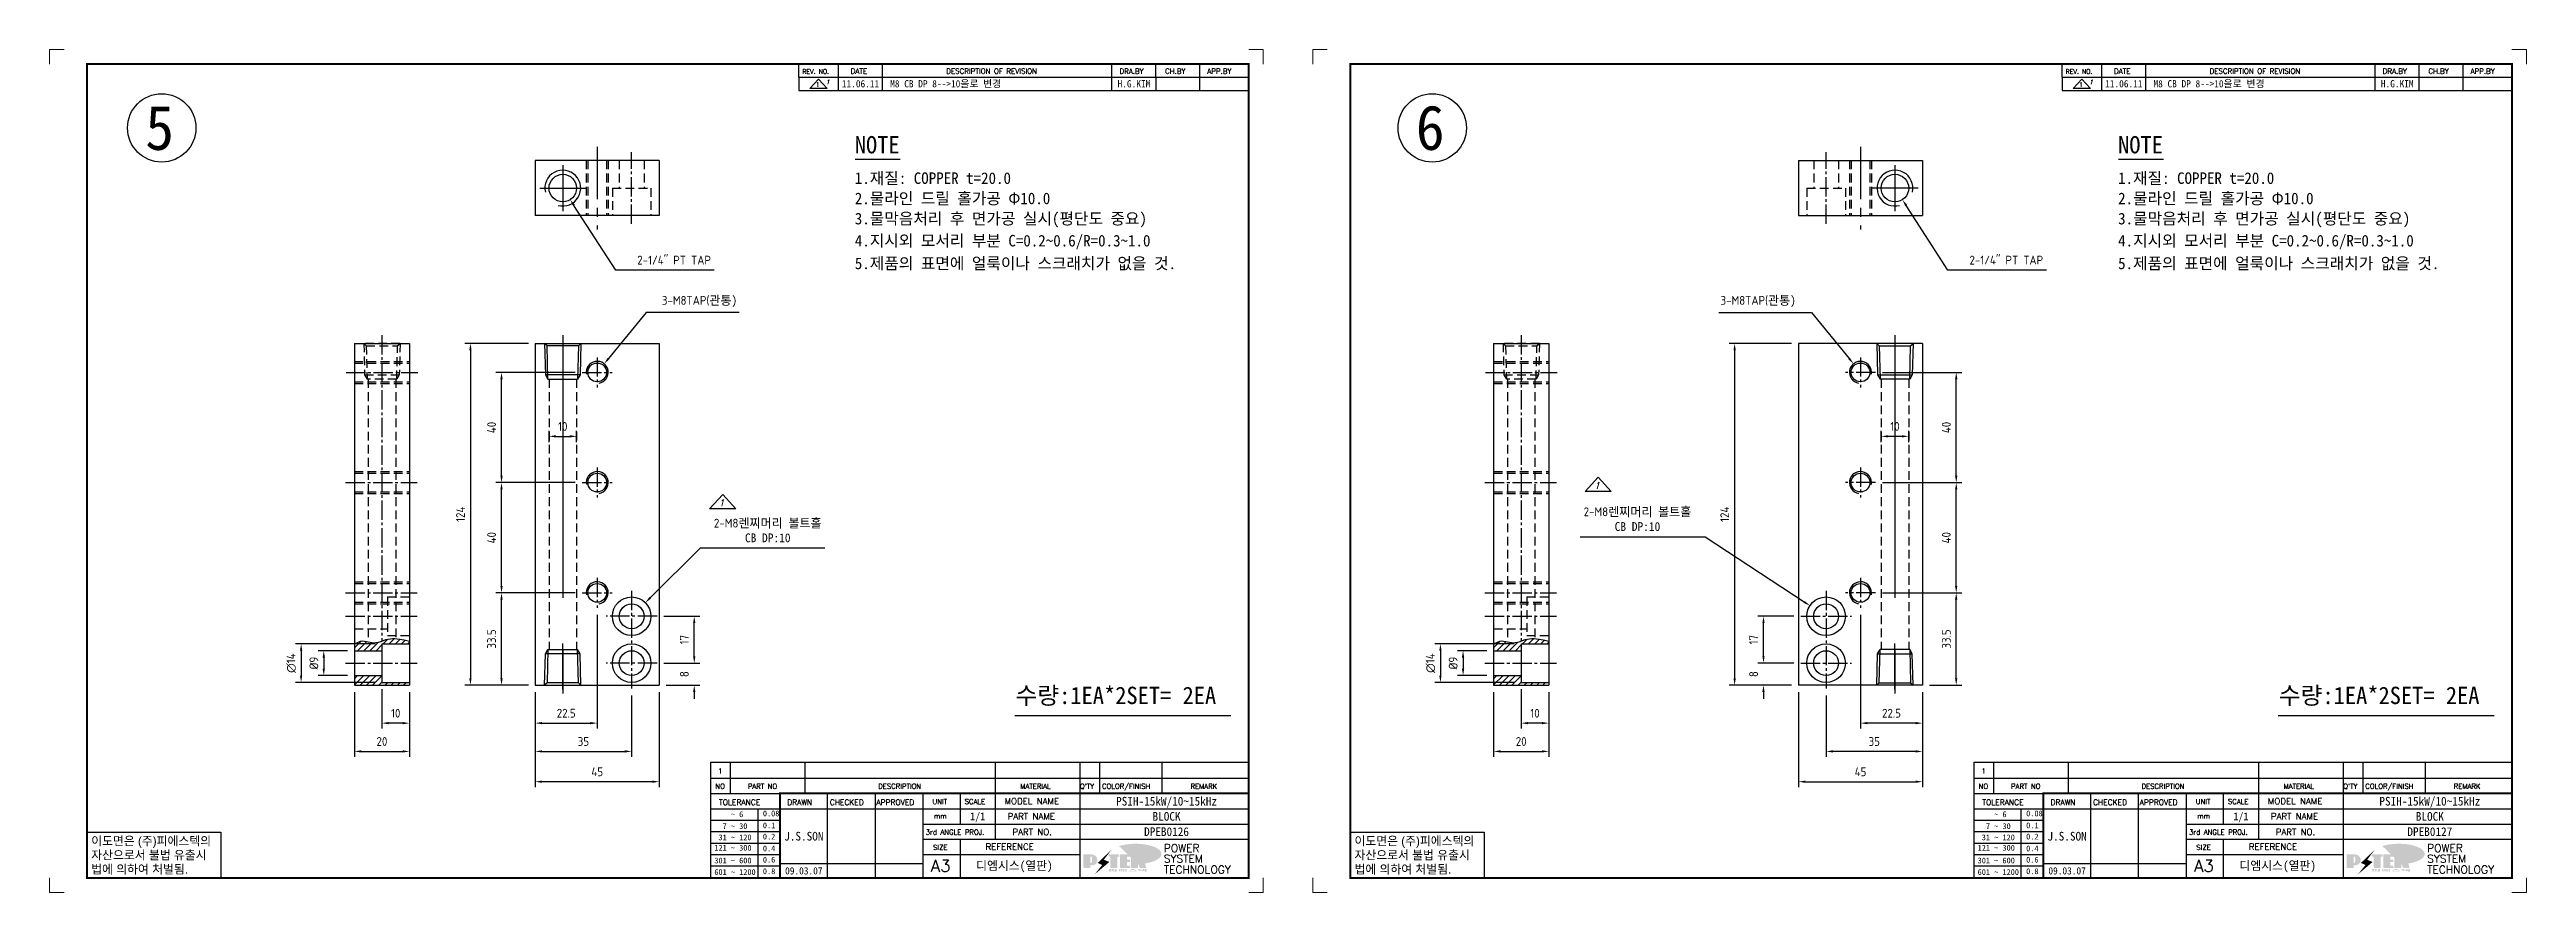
# Model space of a CAD drawing. Header units: millimetres. Extents: x 24815 to 37207, y -9299 to 5469.
# Drawn here: x 29405 to 30303, y -4595 to -4289 of the extents above; entities that cross this region are included whole.
import ezdxf
from ezdxf.enums import TextEntityAlignment as Align

# ---------------------------------------------------------------- set-up
doc = ezdxf.new("R2010")
doc.units = ezdxf.units.MM
for name, pattern in [('CENTER', [50.8, 31.75, -6.35, 6.35, -6.35]), ('CENTER1', [10, 7, -1, 1, -1]), ('CENTER2', [28.575, 19.05, -3.175, 3.175, -3.175]), ('HIDDEN2', [4.7625, 3.175, -1.5875])]:
    doc.linetypes.add(name, pattern=pattern)
doc.layers.add('FORMAT-1', color=7, linetype='Continuous')
doc.layers.add('line', color=3, linetype='Continuous')
doc.styles.add('h1', font='')
doc.styles.add('HAN', font='')
doc.styles.add('RC', font='ROMANC.SHX')
doc.styles.add('ROMANT', font='romant')
doc.styles.add('RT', font='ROMANT.SHX', dxfattribs={"oblique": 15})
doc.styles.get("Standard").update_dxf_attribs({"font": 'ISOCP.SHX', "bigfont": 'WHGTXT.SHX'})
doc.styles.get('h1').set_extended_font_data('New Gulim')
doc.styles.get('HAN').set_extended_font_data('GulimChe')
doc.dimstyles.new('PS-1', dxfattribs={"dimtxt": 3.2, "dimasz": 2.5, "dimexe": 2, "dimexo": 2.5, "dimgap": 2, "dimtad": 1, "dimtoh": 1, "dimrnd": 0.05, "dimzin": 12, "dimdsep": 46, "dimtxsty": 'Standard', "dimcen": 0, "dimclrt": 2, "dimazin": 3, "dimtfac": 1, "dimtofl": 0, "dimtmove": 0, "dimatfit": 3, "dimfxl": 0, "dimtolj": 1, "dimtzin": 0, "dimarcsym": 0})

msp = doc.modelspace()

# ---------------------------------------------------------------- texts
at = {"color": 2, "style": 'HAN'}
for s, height, p in [('5', 16.2, (29439.255, -4325.259)), ('6', 16.2, (29900.376, -4325.259)), ('NOTE', 6.3, (29696.777, -4326.54)), ('NOTE', 6.3, (30155.274, -4326.54)), ('1.재질: COPPER t=20.0', 4.2, (29696.777, -4337.612)), ('1.재질: COPPER t=20.0', 4.2, (30155.274, -4337.612)), ('2.물라인 드릴 홀가공 Φ10.0', 4.2, (29696.777, -4344.962)), ('2.물라인 드릴 홀가공 Φ10.0', 4.2, (30155.274, -4344.962)), ('3.물막음처리 후 면가공 실시(평단도 중요)', 4.2, (29696.777, -4352.287)), ('3.물막음처리 후 면가공 실시(평단도 중요)', 4.2, (30155.274, -4352.287)), ('4.지시외 모서리 부분 C=0.2~0.6/R=0.3~1.0', 4.2, (29696.777, -4360.304)), ('4.지시외 모서리 부분 C=0.2~0.6/R=0.3~1.0', 4.2, (30155.274, -4360.304)), ('5.제품의 표면에 얼룩이나 스크래치가 없을 것.', 4.2, (29696.777, -4368.529)), ('5.제품의 표면에 얼룩이나 스크래치가 없을 것.', 4.2, (30155.274, -4368.529)), ('수량:1EA*2SET= 2EA', 6.3, (29755.124, -4526.357)), ('수량:1EA*2SET= 2EA', 6.3, (30213.62, -4526.357))]:
    msp.add_text(s, height=height, dxfattribs=at).set_placement(p)
at = {"color": 2, "style": 'RC', "oblique": 15}
for p in [(29966.162, -4447.075), (29648.389, -4453.333)]:
    msp.add_attdef('1', text='1', height=2.457, dxfattribs=at).set_placement(p, align=Align.MIDDLE_CENTER)

# ---------------------------------------------------------------- blocks, each defined once
blk = doc.blocks.new('t3')
for p, q in [((0, 15.88), (46.25, 15.88)), ((0, 15.88), (0, 0)), ((46.25, 15.88), (46.25, 0)), ((0, 0), (46.25, 0))]:
    blk.add_line(p, q)
at = {"color": 1, "style": 'h1'}
for s, p in [('자산으로서 불법 유출시', (1.4, 6.41)), ('이도면은 (주)피에스텍의', (1.4, 11.29)), ('법에 의하여 처벌됨.', (1.4, 1.52))]:
    blk.add_text(s, height=3, dxfattribs=at).set_placement(p)
blk = doc.blocks.new('new LOGO')
at = {"layer": 'line'}
h = blk.add_hatch(color=1, dxfattribs=at)
h.paths.add_polyline_path([(41, 16), (54, 16, 1), (54, 83), (0, 83), (0, 0), (41, 0)])
h.paths.add_polyline_path([(41, 28), (41, 72), (44, 72, -0.414214), (55, 61), (55, 39, -0.414214), (44, 28)], flags=16)
h.paths.add_polyline_path([(215, 72), (227, 72), (227, 83), (160, 83), (160, 72), (172, 72), (172, 0), (215, 0)])
h.paths.add_polyline_path([(276, 37), (295, 37), (295, 49), (276, 49), (276, 72), (295, 72), (295, 83), (234, 83), (234, 0), (297, 0), (297, 11), (276, 11)])
h.paths.add_polyline_path([(347, 35), (360, 0), (400, 0), (380, 67), (400, 83), (381, 83), (347, 62), (347, 83), (305, 83), (305, 0), (347, 0)])
h = blk.add_hatch(color=250, dxfattribs=at)
h.paths.add_polyline_path([(44, 69), (47, 69, -0.129793), (52, 68, 0.221832), (44, 72), (41, 72), (41, 28), (44, 28, 0.02048), (44, 28)], flags=17)
h.paths.add_polyline_path([(44, 14), (57, 14, 0.72362), (77, 74, -0.679777), (54, 16), (41, 16), (41, 0), (3, 0), (3, -3), (44, -3)])
h.paths.add_polyline_path([(118, 14), (71, -44), (77, -40), (121, 16), (92, 29), (173, 106), (177, 111), (89, 28)])
h.paths.add_polyline_path([(163, 72), (163, 69), (172, 69), (172, 72)], flags=17)
h.paths.add_polyline_path([(218, 69), (230, 69), (230, 80), (227, 80), (227, 72), (215, 72), (215, 0), (175, 0), (175, -3), (218, -3)])
h.paths.add_polyline_path([(298, 47), (295, 47), (295, 37), (276, 37), (276, 11), (279, 11), (279, 35), (298, 35)])
h.paths.add_polyline_path([(300, 8), (297, 8), (297, 0), (237, 0), (237, -3), (300, -3)])
h.paths.add_polyline_path([(298, 80), (295, 80), (295, 72), (276, 72), (276, 49), (279, 49), (279, 69), (298, 69)])
h.paths.add_polyline_path([(350, 80), (347, 80), (347, 62), (350, 64)])
h.paths.add_polyline_path([(350, 27), (347, 35), (347, 0), (308, 0), (308, -3), (350, -3)])
h.paths.add_polyline_path([(403, 80), (397, 80), (380, 67), (400, 0), (362, 0), (363, -3), (403, -3), (383, 64)])
blk.add_hatch(color=5, dxfattribs=at).paths.add_polyline_path([(166, 35), (131, 49), (180, 113), (92, 29), (121, 16), (74, -43)])
h = blk.add_hatch(color=253, dxfattribs=at)
edge = h.paths.add_edge_path()
edge.add_ellipse((334, 86), major_axis=(-166, 0), ratio=0.39426, start_angle=111.5127, end_angle=334.469)
edge.add_ellipse((314, 81), major_axis=(-154, 0), ratio=0.40699, start_angle=121.3066, end_angle=327.7437, ccw=False)
edge.add_line((394, 28), (395, 26))
h = blk.add_hatch(color=250, dxfattribs=at)
edge = h.paths.add_edge_path()
edge.add_ellipse((238, -18), major_axis=(-14.3, 0), ratio=0.526336, start_angle=192.2456, end_angle=269.0748)
edge.add_line((238, -10), (238, -10))
edge.add_ellipse((238, -18), major_axis=(-14.3, 0), ratio=0.526336, start_angle=270.9252, end_angle=449.0748)
edge.add_line((238, -25), (238, -25))
edge.add_ellipse((238, -18), major_axis=(-14.3, 0), ratio=0.526336, start_angle=450.9252, end_angle=527.7544)
edge.add_line((252, -19), (254, -19))
edge.add_line((254, -19), (254, -27))
edge.add_line((254, -27), (263, -27))
edge.add_line((263, -27), (263, -10))
edge.add_line((263, -10), (254, -10))
edge.add_line((254, -10), (254, -16))
edge.add_line((254, -16), (252, -16))
h.paths.add_polyline_path([(241, -16), (241, -19, -1), (234, -19), (234, -16, -1)], flags=16)
h.paths.add_polyline_path([(278, -10), (268, -10), (268, -27), (278, -27)])
h.paths.add_polyline_path([(310, -10), (310, -11, -0.157169), (289, -18), (294, -20, 0.128407), (316, -16, 0.128407), (339, -20), (343, -18, -0.157169), (322, -11), (322, -10)])
h.paths.add_polyline_path([(342, -25), (342, -22), (290, -22), (290, -25)])
h.paths.add_polyline_path([(352, -10), (352, -16, 0.414214), (354, -18), (379, -18), (379, -20), (390, -20), (390, -10), (379, -10), (379, -14), (375, -14), (375, -15), (379, -15), (379, -16), (365, -16), (365, -15), (371, -15), (371, -14), (365, -14), (365, -13), (375, -13), (375, -10)])
h.paths.add_polyline_path([(394, -10), (394, -20), (405, -20), (405, -10)])
h.paths.add_polyline_path([(405, -27), (405, -21), (357, -21), (357, -23), (392, -23), (392, -27)])
h.paths.add_polyline_path([(200, -10), (200, -22), (193, -22), (193, -13), (197, -13), (197, -10), (161, -10), (161, -13), (164, -13), (164, -22), (161, -22), (161, -25), (200, -25), (200, -27), (214, -27), (214, -10)])
h.paths.add_polyline_path([(182, -13), (176, -13), (176, -22), (182, -22)], flags=17)
blk = doc.blocks.new('format-3')
at = {"color": 3, "lineweight": 9}
for p, q in [((0, 286.3), (0, 291.3)), ((5, 291.3), (0, 291.3)), ((414.5, 291.3), (419.5, 291.3)), ((419.5, 286.3), (419.5, 291.3)), ((0, 5), (0, 0)), ((5, 0), (0, 0)), ((414.5, 0), (419.5, 0)), ((419.5, 5), (419.5, 0))]:
    blk.add_line(p, q, dxfattribs=at)
at = {"color": 180}
for p, q in [((258.97, 281.75), (258.97, 286.3)), ((272.71, 281.75), (272.71, 286.3)), ((287.94, 281.75), (287.94, 286.3)), ((367.22, 281.75), (367.22, 286.3)), ((382.45, 281.75), (382.45, 286.3)), ((397.61, 281.75), (397.61, 286.3)), ((258.97, 281.75), (414.5, 281.75)), ((228.5, 39.49), (228.5, 5)), ((228.5, 39.49), (414.5, 39.49)), ((235.29, 39.49), (235.29, 34.21)), ((261.24, 34.21), (261.24, 39.49)), ((326.9, 39.49), (326.9, 34.21)), ((356.11, 39.49), (356.11, 34.21)), ((362.93, 39.49), (362.93, 34.21)), ((384.48, 39.49), (384.48, 34.21)), ((228.5, 34.21), (252.48, 34.21)), ((228.5, 28.93), (252.48, 28.93)), ((244.89, 5.23), (244.89, 28.93)), ((252.48, 28.93), (414.5, 28.93)), ((268.96, 5), (268.96, 34.21)), ((285.45, 5), (285.45, 34.21)), ((301.94, 5), (301.94, 34.21)), ((314.72, 34.21), (314.72, 23.65)), ((326.9, 34.21), (326.9, 18.37)), ((356.11, 34.21), (356.11, 5)), ((228.5, 24.98), (252.48, 24.98)), ((228.5, 21.03), (252.48, 21.03)), ((301.94, 23.65), (414.5, 23.65)), ((301.94, 18.37), (414.5, 18.37)), ((314.72, 18.37), (314.72, 5)), ((228.5, 17.08), (252.48, 17.08)), ((228.5, 13.13), (252.48, 13.13)), ((228.5, 9.18), (252.48, 9.18)), ((252.48, 9.95), (301.94, 9.95)), ((301.94, 13.09), (356.11, 13.09))]:
    blk.add_line(p, q, dxfattribs=at)
at = {"const_width": 0.7}
blk.add_lwpolyline([(252.48, 5), (252.48, 34.21), (414.5, 34.21)], dxfattribs=at)
at = {"layer": 'FORMAT-1', "const_width": 0.7}
blk.add_lwpolyline([(13, 5), (13, 286.3), (414.5, 286.3), (414.5, 5)], close=True, dxfattribs=at)
blk.add_blockref('t3', (13, 5))
at = {"xscale": 0.05400000000000027, "yscale": 0.05400000000000027, "zscale": 0.05400000000000027}
blk.add_blockref('new LOGO', (357.35, 8.65), dxfattribs=at)
at = {"color": 2}
for s, height, style, p in [('REV. NO.', 1.56, 'RC', (260.23, 282.95)), ('DATE', 1.788, 'RC', (276.95, 282.94)), ('DESCRIPTION OF REVISION', 1.7875, 'RC', (309.98, 282.94)), ('DRA.BY', 1.788, 'RC', (369.83, 282.94)), ('CH.BY', 1.788, 'RC', (385.59, 282.94)), ('APP.BY', 1.788, 'RC', (400.18, 282.94)), ('NO', 1.742, 'RC', (230.16, 35.83)), ('PART NO', 1.742, 'RC', (241.36, 35.83)), ('DESCRIPTION', 1.7424, 'RC', (286.43, 35.83)), ('MATERIAL', 1.742, 'RC', (335.52, 35.83)), ("Q'TY", 1.742, 'RC', (356.17, 35.83)), ('COLOR/FINISH', 1.7424, 'RC', (363.8, 35.83)), ('REMARK', 1.742, 'RC', (394.37, 35.83)), (' TOLERANCE', 1.9, 'RC', (230.11, 30.22)), ('    ~ 6', 2, 'HAN', (229.8, 26.03)), ('0.08', 2, 'HAN', (246.57, 26.31)), ('DRAWN', 1.9, 'RC', (255, 30.22)), ('CHECKED', 1.9, 'RC', (269.71, 30.22)), ('APPROVED', 1.9, 'RC', (285.8, 30.22)), ('UNIT', 1.742, 'RC', (305.19, 30.55)), ('mm', 1.742, 'RC', (305.67, 25.56)), ('SCALE', 1.742, 'RC', (316.32, 30.55)), ('MODEL NAME', 2.178, 'RC', (330.12, 30.46)), ('PART NAME', 2.178, 'RC', (331.17, 25.24)), (' 31 ~ 120', 2, 'HAN', (229.8, 18.04)), ('  7 ~ 30', 2, 'HAN', (229.8, 21.91)), ('0.1', 2, 'HAN', (246.57, 22.2)), ('0.2', 2, 'HAN', (246.57, 18.32)), ('3rd ANGLE PROJ.', 1.7424, 'RC', (302.87, 19.97)), ('PART NO.', 2.178, 'RC', (332.84, 19.85)), ('301 ~ 600', 2, 'HAN', (229.8, 10.04)), ('121 ~ 300', 2, 'HAN', (229.8, 14.42)), ('0.4', 2, 'HAN', (246.57, 14.2)), ('0.6', 2, 'HAN', (246.57, 10.32)), ('SIZE', 1.742, 'RC', (305.39, 14.71)), ('REFERENCE', 2.178, 'RC', (323.52, 14.69)), ('601 ~ 1200', 2, 'HAN', (229.8, 6.05)), ('0.8', 2, 'HAN', (246.57, 6.33))]:
    blk.add_text(s, height=height, dxfattribs=dict(at, style=style)).set_placement(p)
at = {"color": 2, "lineweight": 25, "style": 'RC'}
blk.add_text('A3', height=4.182, dxfattribs=at).set_placement((304.61, 7.14))
at = {"style": 'ROMANT'}
for s, p in [('POWER', (385.15, 13.96)), ('TECHNOLOGY', (385.15, 6.56)), ('SYSTEM', (385.15, 10.31))]:
    blk.add_text(s, height=2.7, dxfattribs=at).set_placement(p)
at = {"style": 'HAN'}
for tag, height, p in [('SCALE', 2.7, (320.81, 26.29)), ('MODEL-NAME', 3, (386.1, 31.53)), ('PART-NAME', 3, (386.1, 26.29)), ('DRA-BY', 3, (260.72, 19.44)), ('CH-BY', 3, (277.21, 19.44)), ('APP-BY', 3, (293.7, 19.44)), ('PART-NO', 3, (386.1, 21.01)), ('DRA-DATE', 2.5, (260.72, 7.47)), ('CH-DATE', 2.5, (277.21, 7.47)), ('APP-DATE', 2.5, (293.7, 7.47)), ('관련업체', 3, (333.52, 9.26))]:
    blk.add_attdef(tag, text='', height=height, dxfattribs=at).set_placement(p, align=Align.MIDDLE_CENTER)
blk = doc.blocks.new('no3')
at = {"color": 180}
for p, q in [((0, 5.5), (0, 0)), ((0, 5.5), (186, 5.5)), ((6.79, 5.5), (6.79, 0)), ((32.74, 0.11), (32.74, 5.5)), ((98.4, 5.5), (98.4, 0)), ((127.61, 5.5), (127.61, 0)), ((134.43, 5.5), (134.43, 0)), ((155.98, 5.5), (155.98, 0))]:
    blk.add_line(p, q, dxfattribs=at)
at = {"color": 2, "style": 'RT', "oblique": 15}
blk.add_attdef('NO', text='', height=1.74, dxfattribs=at).set_placement((3.38, 2.51), align=Align.MIDDLE_CENTER)
at = {"color": 2, "style": 'HAN'}
for tag, p in [('PART-NO', (19.76, 2.75)), ('MATERIAL', (111.38, 2.75)), ("Q'TY", (131.02, 2.75)), ('COLOR/FINISH', (145.2, 2.75)), ('REMARK', (170.76, 2.75))]:
    blk.add_attdef(tag, text='', height=2.9, dxfattribs=at).set_placement(p, align=Align.MIDDLE_CENTER)
blk.add_attdef('DESCRIPTION', text='', height=2.9, dxfattribs=at).set_placement((34.51, 2.75), align=Align.MIDDLE_LEFT)
blk = doc.blocks.new('re3')
at = {"color": 180}
for p, q in [((0, 0), (0, -4.55)), ((0, -4.55), (155.53, -4.55)), ((6.87, -0.64), (3.86, -3.91)), ((9.88, -3.91), (3.86, -3.91)), ((6.87, -0.64), (9.88, -3.91)), ((13.74, -4.55), (13.74, 0)), ((28.97, -4.55), (28.97, 0)), ((108.25, -4.55), (108.25, 0)), ((123.49, -4.55), (123.49, 0)), ((138.64, -4.55), (138.64, 0))]:
    blk.add_line(p, q, dxfattribs=at)
at = {"color": 2, "style": 'RC', "oblique": 15}
blk.add_attdef('REV.NO', text='', height=1.56, dxfattribs=at).set_placement((6.59, -2.56), align=Align.MIDDLE_CENTER)
blk.add_attdef('-1', text='', height=1.56, dxfattribs=at).set_placement((9.37, -1.66), align=Align.MIDDLE_LEFT)
at = {"color": 2, "style": 'HAN'}
for tag, p in [('REV.-DATE', (21.36, -2.28)), ('DRA.BY', (115.87, -2.28)), ('CH.BY', (131.07, -2.28)), ('APP.BY', (147.09, -2.28))]:
    blk.add_attdef(tag, text='', height=2.5, dxfattribs=at).set_placement(p, align=Align.MIDDLE_CENTER)
blk.add_attdef('DESCRIPTION-OF-REVISION', text='', height=2.5, dxfattribs=at).set_placement((31.61, -2.28), align=Align.MIDDLE_LEFT)
blk = doc.blocks.new('sfgsd')
at = {"color": 1, "linetype": 'CENTER', "ltscale": 3}
blk.add_line((56888.55, 131466.17), (56888.55, 131449.61), dxfattribs=at)
for p, q in [((56881.97, 131464.74), (56895.13, 131464.74)), ((56882.85, 131463.86), (56881.97, 131464.74)), ((56894.24, 131463.86), (56882.85, 131463.86)), ((56895.13, 131464.74), (56894.24, 131463.86)), ((56894.83, 131453.34), (56882.27, 131453.34)), ((56883.17, 131451.77), (56893.93, 131451.77))]:
    blk.add_line(p, q)
at = {"color": 3}
for p, q in [((56883.17, 131451.77), (56882.85, 131463.86)), ((56894.24, 131463.86), (56893.93, 131451.77))]:
    blk.add_line(p, q, dxfattribs=at)
for points in [[(56881.97, 131464.74), (56882.27, 131453.34), (56883.17, 131451.77)], [(56895.13, 131464.74), (56894.83, 131453.34), (56893.93, 131451.77)]]:
    blk.add_lwpolyline(points)
blk = doc.blocks.new('*D1041')
at = {"color": 0, "lineweight": -2}
for p, q in [((29603.29, -4493.94), (29603.29, -4535.27)), ((29580.79, -4521.99), (29580.79, -4535.27)), ((29583.29, -4533.27), (29600.79, -4533.27))]:
    blk.add_line(p, q, dxfattribs=at)
at = {"color": 0}
for points in [[(29583.29, -4532.86), (29583.29, -4533.69), (29580.79, -4533.27)], [(29600.79, -4532.86), (29600.79, -4533.69), (29603.29, -4533.27)]]:
    blk.add_solid(points, dxfattribs=at)
at = {"layer": 'Defpoints', "color": 0}
for p in [(29603.29, -4491.44), (29580.79, -4519.49), (29603.29, -4533.27)]:
    blk.add_point(p, dxfattribs=at)
at = {"color": 2, "insert": (29592.04, -4529.67), "char_height": 3.2, "attachment_point": 5}
blk.add_mtext('\\A1;22.5', dxfattribs=at)
blk = doc.blocks.new('*D1042')
at = {"color": 0, "lineweight": -2}
for p, q in [((29580.79, -4521.99), (29580.79, -4545.53)), ((29615.79, -4523.19), (29615.79, -4545.53)), ((29583.29, -4543.53), (29613.29, -4543.53))]:
    blk.add_line(p, q, dxfattribs=at)
at = {"color": 0}
for points in [[(29583.29, -4543.11), (29583.29, -4543.94), (29580.79, -4543.53)], [(29613.29, -4543.11), (29613.29, -4543.94), (29615.79, -4543.53)]]:
    blk.add_solid(points, dxfattribs=at)
at = {"layer": 'Defpoints', "color": 0}
for p in [(29580.79, -4519.49), (29615.79, -4520.69), (29615.79, -4543.53)]:
    blk.add_point(p, dxfattribs=at)
at = {"color": 2, "insert": (29598.29, -4539.93), "char_height": 3.2, "attachment_point": 5}
blk.add_mtext('\\A1;35', dxfattribs=at)
blk = doc.blocks.new('*D1043')
at = {"color": 0, "lineweight": -2}
for p, q in [((29595.34, -4485.99), (29566.55, -4485.99)), ((29568.55, -4516.99), (29568.55, -4488.49)), ((29578.29, -4519.49), (29566.55, -4519.49))]:
    blk.add_line(p, q, dxfattribs=at)
at = {"color": 0}
for points in [[(29568.14, -4488.49), (29568.97, -4488.49), (29568.55, -4485.99)], [(29568.14, -4516.99), (29568.97, -4516.99), (29568.55, -4519.49)]]:
    blk.add_solid(points, dxfattribs=at)
at = {"layer": 'Defpoints', "color": 0}
for p in [(29568.55, -4485.99), (29597.84, -4485.99), (29580.79, -4519.49)]:
    blk.add_point(p, dxfattribs=at)
at = {"color": 2, "insert": (29564.95, -4502.74), "char_height": 3.2, "attachment_point": 5, "rotation": 90}
blk.add_mtext('\\A1;33.5', dxfattribs=at)
blk = doc.blocks.new('*D1044')
at = {"color": 0, "lineweight": -2}
for p, q in [((29595.34, -4445.99), (29566.55, -4445.99)), ((29568.55, -4483.49), (29568.55, -4448.49)), ((29595.34, -4485.99), (29566.55, -4485.99))]:
    blk.add_line(p, q, dxfattribs=at)
at = {"color": 0}
for points in [[(29568.14, -4448.49), (29568.97, -4448.49), (29568.55, -4445.99)], [(29568.14, -4483.49), (29568.97, -4483.49), (29568.55, -4485.99)]]:
    blk.add_solid(points, dxfattribs=at)
at = {"layer": 'Defpoints', "color": 0}
for p in [(29568.55, -4445.99), (29597.84, -4445.99), (29597.84, -4485.99)]:
    blk.add_point(p, dxfattribs=at)
at = {"color": 2, "insert": (29564.95, -4465.99), "char_height": 3.2, "attachment_point": 5, "rotation": 90}
blk.add_mtext('\\A1;40', dxfattribs=at)
blk = doc.blocks.new('*D1045')
at = {"color": 0, "lineweight": -2}
for p, q in [((29595.34, -4405.99), (29566.55, -4405.99)), ((29568.55, -4443.49), (29568.55, -4408.49)), ((29595.34, -4445.99), (29566.55, -4445.99))]:
    blk.add_line(p, q, dxfattribs=at)
at = {"color": 0}
for points in [[(29568.14, -4408.49), (29568.97, -4408.49), (29568.55, -4405.99)], [(29568.14, -4443.49), (29568.97, -4443.49), (29568.55, -4445.99)]]:
    blk.add_solid(points, dxfattribs=at)
at = {"layer": 'Defpoints', "color": 0}
for p in [(29568.55, -4405.99), (29597.84, -4405.99), (29597.84, -4445.99)]:
    blk.add_point(p, dxfattribs=at)
at = {"color": 2, "insert": (29564.95, -4425.99), "char_height": 3.2, "attachment_point": 5, "rotation": 90}
blk.add_mtext('\\A1;40', dxfattribs=at)
blk = doc.blocks.new('*D1046')
at = {"color": 0, "lineweight": -2}
for p, q in [((29578.29, -4395.49), (29555.28, -4395.49)), ((29557.28, -4397.99), (29557.28, -4516.99)), ((29578.29, -4519.49), (29555.28, -4519.49))]:
    blk.add_line(p, q, dxfattribs=at)
at = {"color": 0}
for points in [[(29556.86, -4397.99), (29557.69, -4397.99), (29557.28, -4395.49)], [(29556.86, -4516.99), (29557.69, -4516.99), (29557.28, -4519.49)]]:
    blk.add_solid(points, dxfattribs=at)
at = {"layer": 'Defpoints', "color": 0}
for p in [(29580.79, -4395.49), (29557.28, -4519.49), (29580.79, -4519.49)]:
    blk.add_point(p, dxfattribs=at)
at = {"color": 2, "insert": (29553.68, -4457.49), "char_height": 3.2, "attachment_point": 5, "rotation": 90}
blk.add_mtext('\\A1;124', dxfattribs=at)
blk = doc.blocks.new('*D1047')
at = {"color": 0, "lineweight": -2}
for p, q in [((29580.79, -4521.99), (29580.79, -4556.52)), ((29625.79, -4521.99), (29625.79, -4556.52)), ((29623.29, -4554.52), (29583.29, -4554.52))]:
    blk.add_line(p, q, dxfattribs=at)
at = {"color": 0}
for points in [[(29583.29, -4554.1), (29583.29, -4554.94), (29580.79, -4554.52)], [(29623.29, -4554.1), (29623.29, -4554.94), (29625.79, -4554.52)]]:
    blk.add_solid(points, dxfattribs=at)
at = {"layer": 'Defpoints', "color": 0}
for p in [(29580.79, -4519.49), (29625.79, -4519.49), (29580.79, -4554.52)]:
    blk.add_point(p, dxfattribs=at)
at = {"color": 2, "insert": (29603.29, -4550.92), "char_height": 3.2, "attachment_point": 5}
blk.add_mtext('\\A1;45', dxfattribs=at)
blk = doc.blocks.new('*D1048')
at = {"color": 0, "lineweight": -2}
for p, q in [((29627.49, -4511.49), (29640.5, -4511.49)), ((29638.5, -4508.99), (29638.5, -4506.49)), ((29628.29, -4519.49), (29640.5, -4519.49)), ((29638.5, -4521.99), (29638.5, -4524.49))]:
    blk.add_line(p, q, dxfattribs=at)
at = {"color": 0}
for points in [[(29638.08, -4508.99), (29638.92, -4508.99), (29638.5, -4511.49)], [(29638.08, -4521.99), (29638.92, -4521.99), (29638.5, -4519.49)]]:
    blk.add_solid(points, dxfattribs=at)
at = {"layer": 'Defpoints', "color": 0}
for p in [(29624.99, -4511.49), (29638.5, -4511.49), (29625.79, -4519.49)]:
    blk.add_point(p, dxfattribs=at)
at = {"color": 2, "insert": (29634.9, -4515.49), "char_height": 3.2, "attachment_point": 5, "rotation": 90}
blk.add_mtext('\\A1;8', dxfattribs=at)
blk = doc.blocks.new('*D1049')
at = {"color": 0, "lineweight": -2}
for p, q in [((29627.49, -4494.49), (29640.5, -4494.49)), ((29638.5, -4508.99), (29638.5, -4496.99)), ((29627.49, -4511.49), (29640.5, -4511.49))]:
    blk.add_line(p, q, dxfattribs=at)
at = {"color": 0}
for points in [[(29638.08, -4496.99), (29638.92, -4496.99), (29638.5, -4494.49)], [(29638.08, -4508.99), (29638.92, -4508.99), (29638.5, -4511.49)]]:
    blk.add_solid(points, dxfattribs=at)
at = {"layer": 'Defpoints', "color": 0}
for p in [(29624.99, -4494.49), (29638.5, -4494.49), (29624.99, -4511.49)]:
    blk.add_point(p, dxfattribs=at)
at = {"color": 2, "insert": (29634.9, -4502.99), "char_height": 3.2, "attachment_point": 5, "rotation": 90}
blk.add_mtext('\\A1;17', dxfattribs=at)
blk = doc.blocks.new('*D972')
at = {"color": 0, "lineweight": -2}
for p, q in [((29621.03, -4384.3), (29607.4, -4400.96)), ((29654.75, -4384.3), (29621.03, -4384.3))]:
    blk.add_line(p, q, dxfattribs=at)
at = {"color": 0}
blk.add_solid([(29607.08, -4400.7), (29607.73, -4401.22), (29605.82, -4402.9)], dxfattribs=at)
at = {"layer": 'Defpoints', "color": 0}
for p in [(29605.82, -4402.9), (29600.76, -4409.09)]:
    blk.add_point(p, dxfattribs=at)
at = {"color": 2, "insert": (29640.42, -4380.29), "char_height": 3.2, "attachment_point": 5}
blk.add_mtext('\\A1;3-M8TAP({\\fGulimChe|b0|i0|c129|p49;관통)}', dxfattribs=at)
blk = doc.blocks.new('*D1050')
at = {"color": 0, "lineweight": -2}
for p, q in [((29525.15, -4520.99), (29525.15, -4535.27)), ((29535.15, -4521.99), (29535.15, -4535.27)), ((29532.65, -4533.27), (29527.65, -4533.27))]:
    blk.add_line(p, q, dxfattribs=at)
at = {"color": 0}
for points in [[(29527.65, -4532.86), (29527.65, -4533.69), (29525.15, -4533.27)], [(29532.65, -4532.86), (29532.65, -4533.69), (29535.15, -4533.27)]]:
    blk.add_solid(points, dxfattribs=at)
at = {"layer": 'Defpoints', "color": 0}
for p in [(29525.15, -4518.49), (29535.15, -4519.49), (29525.15, -4533.27)]:
    blk.add_point(p, dxfattribs=at)
at = {"color": 2, "insert": (29530.15, -4529.67), "char_height": 3.2, "attachment_point": 5}
blk.add_mtext('\\A1;10', dxfattribs=at)
blk = doc.blocks.new('*D1051')
at = {"color": 0, "lineweight": -2}
for p, q in [((29515.15, -4521.99), (29515.15, -4545.53)), ((29535.15, -4521.99), (29535.15, -4545.53)), ((29517.65, -4543.53), (29532.65, -4543.53))]:
    blk.add_line(p, q, dxfattribs=at)
at = {"color": 0}
for points in [[(29517.65, -4543.11), (29517.65, -4543.94), (29515.15, -4543.53)], [(29532.65, -4543.11), (29532.65, -4543.94), (29535.15, -4543.53)]]:
    blk.add_solid(points, dxfattribs=at)
at = {"layer": 'Defpoints', "color": 0}
for p in [(29515.15, -4519.49), (29535.15, -4519.49), (29535.15, -4543.53)]:
    blk.add_point(p, dxfattribs=at)
at = {"color": 2, "insert": (29525.15, -4539.92), "char_height": 3.2, "attachment_point": 5}
blk.add_mtext('\\A1;20', dxfattribs=at)
blk = doc.blocks.new('*D1052')
at = {"color": 0, "lineweight": -2}
for p, q in [((29512.65, -4506.99), (29502.05, -4506.99)), ((29504.05, -4509.49), (29504.05, -4513.49)), ((29512.65, -4515.99), (29502.05, -4515.99))]:
    blk.add_line(p, q, dxfattribs=at)
at = {"color": 0}
for points in [[(29503.63, -4509.49), (29504.46, -4509.49), (29504.05, -4506.99)], [(29503.63, -4513.49), (29504.46, -4513.49), (29504.05, -4515.99)]]:
    blk.add_solid(points, dxfattribs=at)
at = {"layer": 'Defpoints', "color": 0}
for p in [(29515.15, -4506.99), (29504.05, -4515.99), (29515.15, -4515.99)]:
    blk.add_point(p, dxfattribs=at)
at = {"color": 2, "insert": (29500.45, -4511.49), "char_height": 3.2, "attachment_point": 5, "rotation": 90}
blk.add_mtext('\\A1;%%C9', dxfattribs=at)
blk = doc.blocks.new('*D1053')
at = {"color": 0, "lineweight": -2}
for p, q in [((29522.65, -4504.49), (29493.82, -4504.49)), ((29495.82, -4506.99), (29495.82, -4515.99)), ((29522.65, -4518.49), (29493.82, -4518.49))]:
    blk.add_line(p, q, dxfattribs=at)
at = {"color": 0}
for points in [[(29495.41, -4506.99), (29496.24, -4506.99), (29495.82, -4504.49)], [(29495.41, -4515.99), (29496.24, -4515.99), (29495.82, -4518.49)]]:
    blk.add_solid(points, dxfattribs=at)
at = {"layer": 'Defpoints', "color": 0}
for p in [(29525.15, -4504.49), (29495.82, -4518.49), (29525.15, -4518.49)]:
    blk.add_point(p, dxfattribs=at)
at = {"color": 2, "insert": (29489.56, -4511.49), "char_height": 3.2, "attachment_point": 5, "rotation": 90}
blk.add_mtext('\\A1;\\P∅14', dxfattribs=at)
blk = doc.blocks.new('*D1054')
at = {"color": 0, "lineweight": -2}
for p, q in [((29585.79, -4431.28), (29585.79, -4427.2)), ((29588.29, -4429.2), (29593.29, -4429.2)), ((29595.79, -4431.28), (29595.79, -4427.2))]:
    blk.add_line(p, q, dxfattribs=at)
at = {"color": 0}
for points in [[(29588.29, -4428.78), (29588.29, -4429.61), (29585.79, -4429.2)], [(29593.29, -4428.78), (29593.29, -4429.61), (29595.79, -4429.2)]]:
    blk.add_solid(points, dxfattribs=at)
at = {"layer": 'Defpoints', "color": 0}
for p in [(29595.79, -4429.2), (29585.79, -4433.78), (29595.79, -4433.78)]:
    blk.add_point(p, dxfattribs=at)
at = {"color": 2, "insert": (29590.79, -4425.6), "char_height": 3.2, "attachment_point": 5}
blk.add_mtext('\\A1;10', dxfattribs=at)
blk = doc.blocks.new('*D1055')
at = {"color": 0, "lineweight": -2}
for p, q in [((30061.79, -4493.94), (30061.79, -4535.27)), ((30084.29, -4521.99), (30084.29, -4535.27)), ((30081.79, -4533.27), (30064.29, -4533.27))]:
    blk.add_line(p, q, dxfattribs=at)
at = {"color": 0}
for points in [[(30064.29, -4532.86), (30064.29, -4533.69), (30061.79, -4533.27)], [(30081.79, -4532.86), (30081.79, -4533.69), (30084.29, -4533.27)]]:
    blk.add_solid(points, dxfattribs=at)
at = {"layer": 'Defpoints', "color": 0}
for p in [(30061.79, -4491.44), (30084.29, -4519.49), (30061.79, -4533.27)]:
    blk.add_point(p, dxfattribs=at)
at = {"color": 2, "insert": (30073.04, -4529.67), "char_height": 3.2, "attachment_point": 5}
blk.add_mtext('\\A1;22.5', dxfattribs=at)
blk = doc.blocks.new('*D1056')
at = {"color": 0, "lineweight": -2}
for p, q in [((30049.29, -4523.19), (30049.29, -4545.53)), ((30084.29, -4521.99), (30084.29, -4545.53)), ((30081.79, -4543.53), (30051.79, -4543.53))]:
    blk.add_line(p, q, dxfattribs=at)
at = {"color": 0}
for points in [[(30051.79, -4543.11), (30051.79, -4543.94), (30049.29, -4543.53)], [(30081.79, -4543.11), (30081.79, -4543.94), (30084.29, -4543.53)]]:
    blk.add_solid(points, dxfattribs=at)
at = {"layer": 'Defpoints', "color": 0}
for p in [(30049.29, -4520.69), (30084.29, -4519.49), (30049.29, -4543.53)]:
    blk.add_point(p, dxfattribs=at)
at = {"color": 2, "insert": (30066.79, -4539.93), "char_height": 3.2, "attachment_point": 5}
blk.add_mtext('\\A1;35', dxfattribs=at)
blk = doc.blocks.new('*D1057')
at = {"color": 0, "lineweight": -2}
for p, q in [((30069.73, -4485.99), (30098.52, -4485.99)), ((30096.52, -4516.99), (30096.52, -4488.49)), ((30086.79, -4519.49), (30098.52, -4519.49))]:
    blk.add_line(p, q, dxfattribs=at)
at = {"color": 0}
for points in [[(30096.1, -4488.49), (30096.94, -4488.49), (30096.52, -4485.99)], [(30096.1, -4516.99), (30096.94, -4516.99), (30096.52, -4519.49)]]:
    blk.add_solid(points, dxfattribs=at)
at = {"layer": 'Defpoints', "color": 0}
for p in [(30067.23, -4485.99), (30096.52, -4485.99), (30084.29, -4519.49)]:
    blk.add_point(p, dxfattribs=at)
at = {"color": 2, "insert": (30092.92, -4502.74), "char_height": 3.2, "attachment_point": 5, "rotation": 90}
blk.add_mtext('\\A1;33.5', dxfattribs=at)
blk = doc.blocks.new('*D1058')
at = {"color": 0, "lineweight": -2}
for p, q in [((30069.73, -4445.99), (30098.52, -4445.99)), ((30096.52, -4483.49), (30096.52, -4448.49)), ((30069.73, -4485.99), (30098.52, -4485.99))]:
    blk.add_line(p, q, dxfattribs=at)
at = {"color": 0}
for points in [[(30096.1, -4448.49), (30096.94, -4448.49), (30096.52, -4445.99)], [(30096.1, -4483.49), (30096.94, -4483.49), (30096.52, -4485.99)]]:
    blk.add_solid(points, dxfattribs=at)
at = {"layer": 'Defpoints', "color": 0}
for p in [(30067.23, -4445.99), (30096.52, -4445.99), (30067.23, -4485.99)]:
    blk.add_point(p, dxfattribs=at)
at = {"color": 2, "insert": (30092.92, -4465.99), "char_height": 3.2, "attachment_point": 5, "rotation": 90}
blk.add_mtext('\\A1;40', dxfattribs=at)
blk = doc.blocks.new('*D1059')
at = {"color": 0, "lineweight": -2}
for p, q in [((30069.73, -4405.99), (30098.52, -4405.99)), ((30096.52, -4443.49), (30096.52, -4408.49)), ((30069.73, -4445.99), (30098.52, -4445.99))]:
    blk.add_line(p, q, dxfattribs=at)
at = {"color": 0}
for points in [[(30096.1, -4408.49), (30096.94, -4408.49), (30096.52, -4405.99)], [(30096.1, -4443.49), (30096.94, -4443.49), (30096.52, -4445.99)]]:
    blk.add_solid(points, dxfattribs=at)
at = {"layer": 'Defpoints', "color": 0}
for p in [(30067.23, -4405.99), (30096.52, -4405.99), (30067.23, -4445.99)]:
    blk.add_point(p, dxfattribs=at)
at = {"color": 2, "insert": (30092.92, -4425.99), "char_height": 3.2, "attachment_point": 5, "rotation": 90}
blk.add_mtext('\\A1;40', dxfattribs=at)
blk = doc.blocks.new('*D1060')
at = {"color": 0, "lineweight": -2}
for p, q in [((30039.29, -4521.99), (30039.29, -4556.52)), ((30084.29, -4521.99), (30084.29, -4556.52)), ((30041.79, -4554.52), (30081.79, -4554.52))]:
    blk.add_line(p, q, dxfattribs=at)
at = {"color": 0}
for points in [[(30041.79, -4554.1), (30041.79, -4554.94), (30039.29, -4554.52)], [(30081.79, -4554.1), (30081.79, -4554.94), (30084.29, -4554.52)]]:
    blk.add_solid(points, dxfattribs=at)
at = {"layer": 'Defpoints', "color": 0}
for p in [(30039.29, -4519.49), (30084.29, -4519.49), (30084.29, -4554.52)]:
    blk.add_point(p, dxfattribs=at)
at = {"color": 2, "insert": (30061.79, -4550.92), "char_height": 3.2, "attachment_point": 5}
blk.add_mtext('\\A1;45', dxfattribs=at)
blk = doc.blocks.new('*D1061')
at = {"color": 0, "lineweight": -2}
for p, q in [((30037.59, -4511.49), (30024.58, -4511.49)), ((30026.58, -4508.99), (30026.58, -4506.49)), ((30036.79, -4519.49), (30024.58, -4519.49)), ((30026.58, -4521.99), (30026.58, -4524.49))]:
    blk.add_line(p, q, dxfattribs=at)
at = {"color": 0}
for points in [[(30026.16, -4508.99), (30026.99, -4508.99), (30026.58, -4511.49)], [(30026.16, -4521.99), (30026.99, -4521.99), (30026.58, -4519.49)]]:
    blk.add_solid(points, dxfattribs=at)
at = {"layer": 'Defpoints', "color": 0}
for p in [(30026.58, -4511.49), (30040.09, -4511.49), (30039.29, -4519.49)]:
    blk.add_point(p, dxfattribs=at)
at = {"color": 2, "insert": (30022.98, -4515.49), "char_height": 3.2, "attachment_point": 5, "rotation": 90}
blk.add_mtext('\\A1;8', dxfattribs=at)
blk = doc.blocks.new('*D1062')
at = {"color": 0, "lineweight": -2}
for p, q in [((30037.59, -4494.49), (30024.58, -4494.49)), ((30026.58, -4508.99), (30026.58, -4496.99)), ((30037.59, -4511.49), (30024.58, -4511.49))]:
    blk.add_line(p, q, dxfattribs=at)
at = {"color": 0}
for points in [[(30026.16, -4496.99), (30026.99, -4496.99), (30026.58, -4494.49)], [(30026.16, -4508.99), (30026.99, -4508.99), (30026.58, -4511.49)]]:
    blk.add_solid(points, dxfattribs=at)
at = {"layer": 'Defpoints', "color": 0}
for p in [(30026.58, -4494.49), (30040.09, -4494.49), (30040.09, -4511.49)]:
    blk.add_point(p, dxfattribs=at)
at = {"color": 2, "insert": (30022.98, -4502.99), "char_height": 3.2, "attachment_point": 5, "rotation": 90}
blk.add_mtext('\\A1;17', dxfattribs=at)
blk = doc.blocks.new('*D1063')
at = {"color": 0, "lineweight": -2}
for p, q in [((30010.32, -4384.3), (30044.05, -4384.3)), ((30044.05, -4384.3), (30057.67, -4400.96))]:
    blk.add_line(p, q, dxfattribs=at)
at = {"color": 0}
blk.add_solid([(30057.99, -4400.7), (30057.35, -4401.22), (30059.25, -4402.9)], dxfattribs=at)
at = {"layer": 'Defpoints', "color": 0}
for p in [(30059.25, -4402.9), (30064.32, -4409.09)]:
    blk.add_point(p, dxfattribs=at)
at = {"color": 2, "insert": (30024.65, -4380.29), "char_height": 3.2, "attachment_point": 5}
blk.add_mtext('\\A1;3-M8TAP({\\fGulimChe|b0|i0|c129|p49;관통)}', dxfattribs=at)
blk = doc.blocks.new('*D1064')
at = {"color": 0, "lineweight": -2}
for p, q in [((30069.29, -4431.28), (30069.29, -4427.2)), ((30076.79, -4429.2), (30071.79, -4429.2)), ((30079.29, -4431.28), (30079.29, -4427.2))]:
    blk.add_line(p, q, dxfattribs=at)
at = {"color": 0}
for points in [[(30071.79, -4428.78), (30071.79, -4429.61), (30069.29, -4429.2)], [(30076.79, -4428.78), (30076.79, -4429.61), (30079.29, -4429.2)]]:
    blk.add_solid(points, dxfattribs=at)
at = {"layer": 'Defpoints', "color": 0}
for p in [(30069.29, -4429.2), (30069.29, -4433.78), (30079.29, -4433.78)]:
    blk.add_point(p, dxfattribs=at)
at = {"color": 2, "insert": (30074.29, -4425.6), "char_height": 3.2, "attachment_point": 5}
blk.add_mtext('\\A1;10', dxfattribs=at)
blk = doc.blocks.new('*D1065')
at = {"color": 0, "lineweight": -2}
for p, q in [((30036.79, -4395.49), (30014.1, -4395.49)), ((30016.1, -4397.99), (30016.1, -4516.99)), ((30036.79, -4519.49), (30014.1, -4519.49))]:
    blk.add_line(p, q, dxfattribs=at)
at = {"color": 0}
for points in [[(30015.69, -4397.99), (30016.52, -4397.99), (30016.1, -4395.49)], [(30015.69, -4516.99), (30016.52, -4516.99), (30016.1, -4519.49)]]:
    blk.add_solid(points, dxfattribs=at)
at = {"layer": 'Defpoints', "color": 0}
for p in [(30039.29, -4395.49), (30016.1, -4519.49), (30039.29, -4519.49)]:
    blk.add_point(p, dxfattribs=at)
at = {"color": 2, "insert": (30012.5, -4457.49), "char_height": 3.2, "attachment_point": 5, "rotation": 90}
blk.add_mtext('\\A1;124', dxfattribs=at)
blk = doc.blocks.new('*D973')
at = {"color": 0, "lineweight": -2}
for p, q in [((29610, -4368.86), (29594.86, -4345.42)), ((29645.79, -4368.86), (29610, -4368.86))]:
    blk.add_line(p, q, dxfattribs=at)
at = {"color": 0}
blk.add_solid([(29595.21, -4345.19), (29594.51, -4345.64), (29593.5, -4343.32)], dxfattribs=at)
at = {"layer": 'Defpoints', "color": 0}
for p in [(29588.08, -4334.92), (29593.5, -4343.32)]:
    blk.add_point(p, dxfattribs=at)
at = {"color": 2, "insert": (29631.2, -4365.26), "char_height": 3.2, "attachment_point": 5}
blk.add_mtext('\\A1;2-1/4" PT TAP', dxfattribs=at)
blk = doc.blocks.new('*D974')
at = {"color": 0, "lineweight": -2}
for p, q in [((30093.5, -4368.86), (30078.35, -4345.42)), ((30129.29, -4368.86), (30093.5, -4368.86))]:
    blk.add_line(p, q, dxfattribs=at)
at = {"color": 0}
blk.add_solid([(30078.7, -4345.19), (30078, -4345.64), (30077, -4343.32)], dxfattribs=at)
at = {"layer": 'Defpoints', "color": 0}
for p in [(30071.57, -4334.92), (30077, -4343.32)]:
    blk.add_point(p, dxfattribs=at)
at = {"color": 2, "insert": (30114.7, -4365.26), "char_height": 3.2, "attachment_point": 5}
blk.add_mtext('\\A1;2-1/4" PT TAP', dxfattribs=at)
blk = doc.blocks.new('*D1074')
at = {"color": 0, "lineweight": -2}
for p, q in [((29938.64, -4520.99), (29938.64, -4535.27)), ((29948.64, -4521.99), (29948.64, -4535.27)), ((29946.14, -4533.27), (29941.14, -4533.27))]:
    blk.add_line(p, q, dxfattribs=at)
at = {"color": 0}
for points in [[(29941.14, -4532.86), (29941.14, -4533.69), (29938.64, -4533.27)], [(29946.14, -4532.86), (29946.14, -4533.69), (29948.64, -4533.27)]]:
    blk.add_solid(points, dxfattribs=at)
at = {"layer": 'Defpoints', "color": 0}
for p in [(29938.64, -4518.49), (29948.64, -4519.49), (29938.64, -4533.27)]:
    blk.add_point(p, dxfattribs=at)
at = {"color": 2, "insert": (29943.64, -4529.67), "char_height": 3.2, "attachment_point": 5}
blk.add_mtext('\\A1;10', dxfattribs=at)
blk = doc.blocks.new('*D1075')
at = {"color": 0, "lineweight": -2}
for p, q in [((29928.64, -4521.99), (29928.64, -4545.53)), ((29948.64, -4521.99), (29948.64, -4545.53)), ((29931.14, -4543.53), (29946.14, -4543.53))]:
    blk.add_line(p, q, dxfattribs=at)
at = {"color": 0}
for points in [[(29931.14, -4543.11), (29931.14, -4543.94), (29928.64, -4543.53)], [(29946.14, -4543.11), (29946.14, -4543.94), (29948.64, -4543.53)]]:
    blk.add_solid(points, dxfattribs=at)
at = {"layer": 'Defpoints', "color": 0}
for p in [(29928.64, -4519.49), (29948.64, -4519.49), (29948.64, -4543.53)]:
    blk.add_point(p, dxfattribs=at)
at = {"color": 2, "insert": (29938.64, -4539.92), "char_height": 3.2, "attachment_point": 5}
blk.add_mtext('\\A1;20', dxfattribs=at)
blk = doc.blocks.new('*D1076')
at = {"color": 0, "lineweight": -2}
for p, q in [((29926.14, -4506.99), (29915.54, -4506.99)), ((29917.54, -4509.49), (29917.54, -4513.49)), ((29926.14, -4515.99), (29915.54, -4515.99))]:
    blk.add_line(p, q, dxfattribs=at)
at = {"color": 0}
for points in [[(29917.12, -4509.49), (29917.96, -4509.49), (29917.54, -4506.99)], [(29917.12, -4513.49), (29917.96, -4513.49), (29917.54, -4515.99)]]:
    blk.add_solid(points, dxfattribs=at)
at = {"layer": 'Defpoints', "color": 0}
for p in [(29928.64, -4506.99), (29917.54, -4515.99), (29928.64, -4515.99)]:
    blk.add_point(p, dxfattribs=at)
at = {"color": 2, "insert": (29913.94, -4511.49), "char_height": 3.2, "attachment_point": 5, "rotation": 90}
blk.add_mtext('\\A1;%%C9', dxfattribs=at)
blk = doc.blocks.new('*D1077')
at = {"color": 0, "lineweight": -2}
for p, q in [((29936.14, -4504.49), (29907.32, -4504.49)), ((29909.32, -4506.99), (29909.32, -4515.99)), ((29936.14, -4518.49), (29907.32, -4518.49))]:
    blk.add_line(p, q, dxfattribs=at)
at = {"color": 0}
for points in [[(29908.9, -4506.99), (29909.73, -4506.99), (29909.32, -4504.49)], [(29908.9, -4515.99), (29909.73, -4515.99), (29909.32, -4518.49)]]:
    blk.add_solid(points, dxfattribs=at)
at = {"layer": 'Defpoints', "color": 0}
for p in [(29938.64, -4504.49), (29909.32, -4518.49), (29938.64, -4518.49)]:
    blk.add_point(p, dxfattribs=at)
at = {"color": 2, "insert": (29903.05, -4511.49), "char_height": 3.2, "attachment_point": 5, "rotation": 90}
blk.add_mtext('\\A1;\\P∅14', dxfattribs=at)
blk = doc.blocks.new('*D1078')
at = {"color": 0, "lineweight": -2}
for p, q in [((29640.64, -4469.77), (29622.52, -4487.79)), ((29685.93, -4469.77), (29640.64, -4469.77))]:
    blk.add_line(p, q, dxfattribs=at)
at = {"color": 0}
blk.add_solid([(29622.23, -4487.5), (29622.82, -4488.09), (29620.75, -4489.56)], dxfattribs=at)
at = {"layer": 'Defpoints', "color": 0}
for p in [(29620.75, -4489.56), (29610.83, -4499.43)]:
    blk.add_point(p, dxfattribs=at)
at = {"color": 2, "insert": (29665.18, -4463.39), "char_height": 3.2, "attachment_point": 5}
blk.add_mtext('\\A1;2-M8{\\fGulimChe|b0|i0|c129|p49;렌찌머리 볼트홀\\PCB DP:10}', dxfattribs=at)
blk = doc.blocks.new('*D987')
at = {"color": 0, "lineweight": -2}
for p, q in [((29960.09, -4465.66), (30005.38, -4465.66)), ((30005.38, -4465.66), (30041.34, -4489.28))]:
    blk.add_line(p, q, dxfattribs=at)
at = {"color": 0}
blk.add_solid([(30041.57, -4488.93), (30041.12, -4489.63), (30043.43, -4490.65)], dxfattribs=at)
at = {"layer": 'Defpoints', "color": 0}
for p in [(30043.43, -4490.65), (30055.14, -4498.33)]:
    blk.add_point(p, dxfattribs=at)
at = {"color": 2, "insert": (29980.84, -4459.28), "char_height": 3.2, "attachment_point": 5}
blk.add_mtext('\\A1;2-M8{\\fGulimChe|b0|i0|c129|p49;렌찌머리 볼트홀\\PCB DP:10}', dxfattribs=at)

# ---------------------------------------------------------------- dimensions: what is measured, and where the dimension line sits
for p1, p2, text, picture, middle in [((29588.076, -4334.915), (29593.502, -4343.315), '2-1/4" PT TAP', '*D973', (29631.202, -4368.863)), ((30071.573, -4334.915), (30076.998, -4343.315), '2-1/4" PT TAP', '*D974', (30114.699, -4368.863)), ((29600.757, -4409.089), (29605.821, -4402.896), '3-M8TAP({\\fGulimChe|b0|i0|c129|p49;관통)}', '*D972', (29640.423, -4384.304)), ((30064.318, -4409.089), (30059.253, -4402.896), '3-M8TAP({\\fGulimChe|b0|i0|c129|p49;관통)}', '*D1063', (30024.652, -4384.304)), ((30055.137, -4498.334), (30043.434, -4490.65), '2-M8{\\fGulimChe|b0|i0|c129|p49;렌찌머리 볼트홀\\PCB DP:10}', '*D987', (29980.835, -4465.661)), ((29610.826, -4499.429), (29620.752, -4489.556), '2-M8{\\fGulimChe|b0|i0|c129|p49;렌찌머리 볼트홀\\PCB DP:10}', '*D1078', (29665.185, -4469.771))]:
    dim = msp.add_diameter_dim_2p(p1=p1, p2=p2, text=text, dimstyle='PS-1')
    dim.commit()
    dim.dimension.update_dxf_attribs({"geometry": picture, "text_midpoint": middle, "dimtype": 163})
for base, p1, p2, angle, picture, middle in [((29557.278, -4519.492), (29580.789, -4395.492), (29580.789, -4519.492), 90, '*D1046', (29553.677, -4457.492)), ((30016.103, -4519.492), (30039.286, -4395.492), (30039.286, -4519.492), 90, '*D1065', (30012.503, -4457.492)), ((30069.286, -4429.196), (30079.286, -4433.777), (30069.286, -4433.777), 180, '*D1064', (30074.286, -4425.596)), ((29568.554, -4485.992), (29580.789, -4519.492), (29597.842, -4485.992), 90, '*D1043', (29564.954, -4502.742)), ((30061.786, -4533.274), (30084.286, -4519.492), (30061.786, -4491.439), 180, '*D1055', (30073.036, -4529.673)), ((30096.52, -4485.992), (30084.286, -4519.492), (30067.232, -4485.992), 90, '*D1057', (30092.92, -4502.742)), ((29638.498, -4511.492), (29625.789, -4519.492), (29624.987, -4511.492), 90, '*D1048', (29634.898, -4515.492)), ((30026.576, -4511.492), (30039.286, -4519.492), (30040.088, -4511.492), 90, '*D1061', (30022.976, -4515.492)), ((30084.286, -4554.522), (30039.286, -4519.492), (30084.286, -4519.492), 180, '*D1060', (30061.786, -4550.922)), ((30049.286, -4543.525), (30084.286, -4519.492), (30049.286, -4520.69), 180, '*D1056', (30066.786, -4539.925))]:
    dim = msp.add_linear_dim(base=base, p1=p1, p2=p2, angle=angle, dimstyle='PS-1')
    dim.commit()
    dim.dimension.update_dxf_attribs({"geometry": picture, "text_midpoint": middle})
for base, p1, p2, picture, middle in [((29568.554, -4405.992), (29597.842, -4445.992), (29597.842, -4405.992), '*D1045', (29564.954, -4425.992)), ((30096.52, -4405.992), (30067.232, -4445.992), (30067.232, -4405.992), '*D1059', (30092.92, -4425.992)), ((29568.554, -4445.992), (29597.842, -4485.992), (29597.842, -4445.992), '*D1044', (29564.954, -4465.992)), ((30096.52, -4445.992), (30067.232, -4485.992), (30067.232, -4445.992), '*D1058', (30092.92, -4465.992)), ((29638.498, -4494.492), (29624.987, -4511.492), (29624.987, -4494.492), '*D1049', (29634.898, -4502.992)), ((30026.576, -4494.492), (30040.088, -4511.492), (30040.088, -4494.492), '*D1062', (30022.976, -4502.992))]:
    dim = msp.add_linear_dim(base=base, p1=p1, p2=p2, angle=90, dimstyle='PS-1', override={"dimtmove": 1})
    dim.commit()
    dim.dimension.update_dxf_attribs({"geometry": picture, "text_midpoint": middle})
for base, p1, p2, picture, middle in [((29595.789, -4429.196), (29585.789, -4433.777), (29595.789, -4433.777), '*D1054', (29590.789, -4425.596)), ((29603.289, -4533.274), (29580.789, -4519.492), (29603.289, -4491.439), '*D1041', (29592.039, -4529.673)), ((29535.15, -4543.525), (29515.15, -4519.492), (29535.15, -4519.492), '*D1051', (29525.15, -4539.925)), ((29525.15, -4533.274), (29535.15, -4519.492), (29525.15, -4518.492), '*D1050', (29530.15, -4529.674)), ((29615.789, -4543.525), (29580.789, -4519.492), (29615.789, -4520.69), '*D1042', (29598.289, -4539.925)), ((29580.789, -4554.522), (29625.789, -4519.492), (29580.789, -4519.492), '*D1047', (29603.289, -4550.922)), ((29948.644, -4543.525), (29928.644, -4519.492), (29948.644, -4519.492), '*D1075', (29938.644, -4539.925)), ((29938.644, -4533.274), (29948.644, -4519.492), (29938.644, -4518.492), '*D1074', (29943.644, -4529.674))]:
    dim = msp.add_linear_dim(base=base, p1=p1, p2=p2, dimstyle='PS-1')
    dim.commit()
    dim.dimension.update_dxf_attribs({"geometry": picture, "text_midpoint": middle})
for base, p1, p2, picture, middle in [((29495.823, -4518.492), (29525.15, -4504.492), (29525.15, -4518.492), '*D1053', (29489.556, -4511.492)), ((29909.317, -4518.492), (29938.644, -4504.492), (29938.644, -4518.492), '*D1077', (29903.05, -4511.492))]:
    dim = msp.add_linear_dim(base=base, p1=p1, p2=p2, angle=90, text='^J%%C<>', dimstyle='PS-1')
    dim.commit()
    dim.dimension.update_dxf_attribs({"geometry": picture, "text_midpoint": middle})
for base, p1, p2, picture, middle in [((29504.047, -4515.992), (29515.15, -4506.992), (29515.15, -4515.992), '*D1052', (29504.047, -4511.492)), ((29917.541, -4515.992), (29928.644, -4506.992), (29928.644, -4515.992), '*D1076', (29917.541, -4511.492))]:
    dim = msp.add_linear_dim(base=base, p1=p1, p2=p2, angle=90, text='%%C<>', dimstyle='PS-1')
    dim.commit()
    dim.dimension.update_dxf_attribs({"geometry": picture, "text_midpoint": middle, "dimtype": 160})

# ---------------------------------------------------------------- hatches: boundary and pattern name
h = msp.add_hatch()
h.set_pattern_fill('ANSI31', color=256, scale=0.5, style=0)
h.set_pattern_definition([(45, (10542.395, 31006.7832), (-1.122532015, 1.122532015), [])])
edge = h.paths.add_edge_path()
edge.add_line((29535.15, -4504.492), (29535.15, -4503.585))
edge.add_spline(control_points=[(29535.15, -4503.585), (29534.496, -4503.414), (29531.725, -4502.689), (29527.38, -4502.141), (29522.496, -4504.935), (29518.279, -4502.701), (29515.893, -4504.155), (29515.15, -4504.608)], knot_values=[0, 0, 0, 0, 2.037072, 8.6285464, 12.4250835, 17.9843472, 20.4992723, 20.4992723, 20.4992723, 20.4992723], degree=3, periodic=0)
edge.add_line((29515.15, -4504.608), (29515.15, -4506.992))
edge.add_line((29515.15, -4506.992), (29525.15, -4506.992))
edge.add_line((29525.15, -4506.992), (29525.15, -4504.492))
edge.add_line((29525.15, -4504.492), (29535.15, -4504.492))
h.paths.add_polyline_path([(29525.15, -4515.992), (29515.15, -4515.992), (29515.15, -4519.492), (29535.15, -4519.492), (29535.15, -4518.492), (29525.15, -4518.492)])
h = msp.add_hatch()
h.set_pattern_fill('ANSI31', color=256, scale=0.5, style=0)
h.set_pattern_definition([(45, (10955.8887, 31006.7832), (-1.122532015, 1.122532015), [])])
edge = h.paths.add_edge_path()
edge.add_spline(control_points=[(29928.644, -4504.608), (29929.387, -4504.155), (29931.773, -4502.701), (29935.99, -4504.935), (29940.874, -4502.141), (29945.219, -4502.689), (29947.99, -4503.414), (29948.644, -4503.585)], knot_values=[0, 0, 0, 0, 2.514925, 8.0741887, 11.8707258, 18.4622003, 20.4992723, 20.4992723, 20.4992723, 20.4992723], degree=3, periodic=0)
edge.add_line((29948.644, -4503.585), (29948.644, -4504.492))
edge.add_line((29948.644, -4504.492), (29938.644, -4504.492))
edge.add_line((29938.644, -4504.492), (29938.644, -4506.992))
edge.add_line((29938.644, -4506.992), (29928.644, -4506.992))
edge.add_line((29928.644, -4506.992), (29928.644, -4504.608))
h.paths.add_polyline_path([(29938.644, -4515.992), (29928.644, -4515.992), (29928.644, -4519.492), (29948.644, -4519.492), (29948.644, -4518.492), (29938.644, -4518.492)])

# ---------------------------------------------------------------- linework, layer by layer
at = {"color": 1}
for p, q in [((29625.789, -4329.115), (29580.789, -4329.115)), ((29580.789, -4329.115), (29580.789, -4349.115)), ((29625.789, -4329.115), (29625.789, -4349.115)), ((30039.286, -4329.115), (30039.286, -4349.115)), ((30039.286, -4329.115), (30084.286, -4329.115)), ((30084.286, -4329.115), (30084.286, -4349.115)), ((29625.789, -4349.115), (29580.789, -4349.115)), ((30039.286, -4349.115), (30084.286, -4349.115)), ((29515.15, -4395.492), (29535.15, -4395.492)), ((29515.15, -4395.492), (29515.15, -4519.492)), ((29535.15, -4395.492), (29535.15, -4519.492)), ((29580.789, -4395.492), (29625.789, -4395.492)), ((29580.789, -4395.492), (29580.789, -4519.492)), ((29625.789, -4395.492), (29625.789, -4519.492)), ((29928.644, -4395.492), (29948.644, -4395.492)), ((29928.644, -4395.492), (29928.644, -4519.492)), ((29948.644, -4395.492), (29948.644, -4519.492)), ((30084.286, -4395.492), (30039.286, -4395.492)), ((30039.286, -4395.492), (30039.286, -4519.492)), ((30084.286, -4395.492), (30084.286, -4519.492)), ((29515.15, -4506.992), (29525.15, -4506.992)), ((29525.15, -4504.492), (29525.15, -4518.492)), ((29525.15, -4504.492), (29535.15, -4504.492)), ((29928.644, -4506.992), (29938.644, -4506.992)), ((29938.644, -4504.492), (29938.644, -4518.492)), ((29938.644, -4504.492), (29948.644, -4504.492)), ((29515.15, -4515.992), (29525.15, -4515.992)), ((29515.15, -4519.492), (29535.15, -4519.492)), ((29525.15, -4518.492), (29535.15, -4518.492)), ((29580.789, -4519.492), (29625.789, -4519.492)), ((29928.644, -4515.992), (29938.644, -4515.992)), ((29928.644, -4519.492), (29948.644, -4519.492)), ((29938.644, -4518.492), (29948.644, -4518.492)), ((30084.286, -4519.492), (30039.286, -4519.492))]:
    msp.add_line(p, q, dxfattribs=at)
at = {"color": 1, "linetype": 'CENTER', "ltscale": 3}
for p, q in [((29590.789, -4330.74), (29590.789, -4347.491)), ((30074.285, -4330.74), (30074.286, -4347.491)), ((29582.414, -4339.115), (29599.164, -4339.115)), ((30082.661, -4339.115), (30065.91, -4339.115)), ((29590.789, -4392.492), (29590.789, -4522.492)), ((30074.286, -4392.492), (30074.286, -4522.492))]:
    msp.add_line(p, q, dxfattribs=at)
at = {"color": 2, "linetype": 'HIDDEN2'}
for p, q in [((29599.289, -4329.115), (29599.289, -4349.115)), ((29599.889, -4329.115), (29599.889, -4349.115)), ((29606.689, -4329.115), (29606.689, -4349.115)), ((29607.289, -4329.115), (29607.289, -4349.115)), ((29611.289, -4329.115), (29611.289, -4339.115)), ((29620.289, -4329.115), (29620.289, -4339.115)), ((30044.786, -4329.115), (30044.786, -4339.115)), ((30053.786, -4329.115), (30053.786, -4339.115)), ((30057.786, -4329.115), (30057.786, -4349.115)), ((30058.386, -4329.115), (30058.386, -4349.115)), ((30065.186, -4329.115), (30065.186, -4349.115)), ((30065.786, -4329.115), (30065.786, -4349.115)), ((29608.789, -4339.115), (29622.789, -4339.115)), ((29608.789, -4339.115), (29608.789, -4349.115)), ((29622.789, -4339.115), (29622.789, -4349.115)), ((30042.286, -4339.115), (30056.286, -4339.115)), ((30042.286, -4339.115), (30042.286, -4349.115)), ((30056.286, -4339.115), (30056.286, -4349.115)), ((29515.15, -4401.992), (29535.15, -4401.992)), ((29515.15, -4402.592), (29535.15, -4402.592)), ((29928.644, -4401.992), (29948.644, -4401.992)), ((29928.644, -4402.592), (29948.644, -4402.592)), ((29515.15, -4409.392), (29535.15, -4409.392)), ((29515.15, -4409.992), (29535.15, -4409.992)), ((29585.789, -4408.46), (29585.789, -4506.492)), ((29595.789, -4408.46), (29595.789, -4506.492)), ((29928.644, -4409.392), (29948.644, -4409.392)), ((29928.644, -4409.992), (29948.644, -4409.992)), ((30069.286, -4408.46), (30069.286, -4506.492)), ((30079.286, -4408.46), (30079.286, -4506.492)), ((29515.15, -4441.992), (29535.15, -4441.992)), ((29515.15, -4442.592), (29535.15, -4442.592)), ((29515.15, -4449.392), (29535.15, -4449.392)), ((29928.644, -4441.992), (29948.644, -4441.992)), ((29928.644, -4442.592), (29948.644, -4442.592)), ((29928.644, -4449.392), (29948.644, -4449.392)), ((29515.15, -4449.992), (29535.15, -4449.992)), ((29928.644, -4449.992), (29948.644, -4449.992)), ((29515.15, -4481.992), (29535.15, -4481.992)), ((29515.15, -4482.592), (29535.15, -4482.592)), ((29928.644, -4481.992), (29948.644, -4481.992)), ((29928.644, -4482.592), (29948.644, -4482.592)), ((29515.15, -4489.392), (29535.15, -4489.392)), ((29515.15, -4489.992), (29535.15, -4489.992)), ((29928.644, -4489.392), (29948.644, -4489.392)), ((29928.644, -4489.992), (29948.644, -4489.992))]:
    msp.add_line(p, q, dxfattribs=at)
at = {"color": 0, "linetype": 'CENTER2'}
for p, q in [((29603.289, -4324.115), (29603.289, -4354.115)), ((30061.786, -4324.115), (30061.786, -4354.115))]:
    msp.add_line(p, q, dxfattribs=at)
at = {"color": 1, "linetype": 'CENTER1'}
for p, q in [((29615.789, -4352.115), (29615.789, -4326.115)), ((30049.286, -4352.115), (30049.286, -4326.115))]:
    msp.add_line(p, q, dxfattribs=at)
for p, q in [((29696.957, -4328.603), (29713.297, -4328.603)), ((30155.454, -4328.603), (30171.794, -4328.603)), ((29754.878, -4530.502), (29833.267, -4530.502)), ((30213.375, -4530.502), (30291.764, -4530.502))]:
    msp.add_line(p, q)
at = {"color": 252, "linetype": 'HIDDEN2'}
for p, q in [((29531.729, -4395.492), (29518.572, -4395.492)), ((29518.572, -4395.492), (29519.456, -4396.376)), ((29530.845, -4396.376), (29531.729, -4395.492)), ((29945.223, -4395.492), (29932.066, -4395.492)), ((29932.066, -4395.492), (29932.949, -4396.376)), ((29944.339, -4396.376), (29945.223, -4395.492)), ((29519.456, -4396.376), (29519.771, -4408.46)), ((29519.456, -4396.376), (29530.845, -4396.376)), ((29530.53, -4408.46), (29530.845, -4396.376)), ((29932.949, -4396.376), (29933.264, -4408.46)), ((29932.949, -4396.376), (29944.339, -4396.376)), ((29944.024, -4408.46), (29944.339, -4396.376)), ((29518.866, -4406.892), (29531.435, -4406.892)), ((29530.53, -4408.46), (29519.771, -4408.46)), ((29520.15, -4408.46), (29520.15, -4503.622)), ((29530.15, -4408.46), (29530.15, -4502.611)), ((29932.359, -4406.892), (29944.929, -4406.892)), ((29944.024, -4408.46), (29933.264, -4408.46)), ((29933.644, -4408.46), (29933.644, -4503.622)), ((29943.644, -4408.46), (29943.644, -4502.611))]:
    msp.add_line(p, q, dxfattribs=at)
at = {"color": 0, "linetype": 'CENTER1'}
for p, q in [((29525.15, -4392.492), (29525.15, -4503.454)), ((29938.644, -4392.492), (29938.644, -4503.454)), ((29603.289, -4400.545), (29603.289, -4411.439)), ((30061.786, -4400.545), (30061.786, -4411.439)), ((29512.15, -4405.992), (29538.15, -4405.992)), ((29597.842, -4405.992), (29608.736, -4405.992)), ((29925.644, -4405.992), (29951.644, -4405.992)), ((30067.232, -4405.992), (30056.339, -4405.992)), ((29603.289, -4440.545), (29603.289, -4451.439)), ((30061.786, -4440.545), (30061.786, -4451.439)), ((29511.982, -4445.992), (29537.982, -4445.992)), ((29597.842, -4445.992), (29608.736, -4445.992)), ((29925.476, -4445.992), (29951.476, -4445.992)), ((30067.232, -4445.992), (30056.339, -4445.992)), ((29603.289, -4480.545), (29603.289, -4491.439)), ((29615.789, -4485.294), (29615.789, -4520.69)), ((30049.286, -4485.294), (30049.286, -4520.69)), ((30061.786, -4480.545), (30061.786, -4491.439)), ((29511.982, -4485.992), (29537.982, -4485.992)), ((29511.982, -4494.492), (29537.982, -4494.492)), ((29597.842, -4485.992), (29608.736, -4485.992)), ((29624.987, -4494.492), (29606.591, -4494.492)), ((29925.476, -4485.992), (29951.476, -4485.992)), ((29925.476, -4494.492), (29951.476, -4494.492)), ((30040.088, -4494.492), (30058.484, -4494.492)), ((30067.232, -4485.992), (30056.339, -4485.992)), ((29511.982, -4511.492), (29537.982, -4511.492)), ((29624.987, -4511.492), (29606.591, -4511.492)), ((29925.476, -4511.492), (29951.476, -4511.492)), ((30040.088, -4511.492), (30058.484, -4511.492))]:
    msp.add_line(p, q, dxfattribs=at)
at = {"color": 180}
for p, q in [((29966.606, -4444.051), (29961.87, -4449.21)), ((29971.343, -4449.21), (29961.87, -4449.21)), ((29966.606, -4444.051), (29971.343, -4449.21)), ((29648.834, -4450.309), (29644.098, -4455.468)), ((29653.571, -4455.468), (29644.098, -4455.468)), ((29648.834, -4450.309), (29653.571, -4455.468))]:
    msp.add_line(p, q, dxfattribs=at)
at = {"color": 250, "linetype": 'HIDDEN2'}
for p, q in [((29515.15, -4489.992), (29527.15, -4489.992)), ((29527.15, -4487.492), (29527.15, -4501.492)), ((29527.15, -4487.492), (29535.15, -4487.492)), ((29928.644, -4489.992), (29940.644, -4489.992)), ((29940.644, -4487.492), (29940.644, -4501.492)), ((29940.644, -4487.492), (29948.644, -4487.492)), ((29515.15, -4498.992), (29527.15, -4498.992)), ((29527.15, -4501.492), (29535.15, -4501.492)), ((29928.644, -4498.992), (29940.644, -4498.992)), ((29940.644, -4501.492), (29948.644, -4501.492))]:
    msp.add_line(p, q, dxfattribs=at)
at = {"color": 252, "linetype": 'HIDDEN2'}
for points in [[(29518.572, -4395.492), (29518.866, -4406.892), (29519.771, -4408.46)], [(29531.729, -4395.492), (29531.435, -4406.892), (29530.53, -4408.46)], [(29932.066, -4395.492), (29932.359, -4406.892), (29933.264, -4408.46)], [(29945.223, -4395.492), (29944.929, -4406.892), (29944.024, -4408.46)]]:
    msp.add_lwpolyline(points, dxfattribs=at)
for centre, radius in [((29445.224, -4317.284), 12.402), ((29906.346, -4317.284), 12.402), ((29603.289, -4405.992), 3.4), ((30061.786, -4405.992), 3.4), ((29603.289, -4445.992), 3.4), ((30061.786, -4445.992), 3.4), ((29603.289, -4485.992), 3.4), ((30061.786, -4485.992), 3.4)]:
    msp.add_circle(centre, radius)
at = {"color": 3}
for centre in [(29590.789, -4339.114), (30074.286, -4339.114)]:
    msp.add_circle(centre, 5, dxfattribs=at)
at = {"color": 1}
for centre, radius in [((29615.789, -4494.492), 7), ((29615.789, -4494.492), 4.5), ((30049.286, -4494.492), 7), ((30049.286, -4494.492), 4.5), ((29615.789, -4511.492), 7), ((29615.789, -4511.492), 4.5), ((30049.286, -4511.492), 7), ((30049.286, -4511.492), 4.5)]:
    msp.add_circle(centre, radius, dxfattribs=at)
for centre, start, end in [((29590.789, -4339.114), 254.749345, 193.242084), ((30074.286, -4339.114), 346.757916, 285.250655)]:
    msp.add_arc(centre, 6.5, start, end)
at = {"color": 3}
for centre, start, end in [((29603.289, -4405.992), 280, 190), ((30061.786, -4405.992), 350, 260), ((29603.289, -4445.992), 280, 190), ((30061.786, -4445.992), 350, 260), ((29603.289, -4485.992), 280, 190), ((30061.786, -4485.992), 350, 260)]:
    msp.add_arc(centre, 4, start, end, dxfattribs=at)
for points in [[(29515.15, -4504.608), (29517.426, -4503.538), (29522.96, -4504.067), (29526.585, -4502.935), (29533.174, -4503.091), (29535.15, -4503.585)], [(29928.644, -4504.608), (29930.92, -4503.538), (29936.454, -4504.067), (29940.078, -4502.935), (29946.668, -4503.091), (29948.644, -4503.585)]]:
    msp.add_spline(points, degree=3)

# ---------------------------------------------------------------- block references
at = {"xscale": 1.05000000000291, "yscale": 1.05000000000291, "zscale": 1.05000000000291}
for p, values in [((29404.515, -4594.71), {'DRA-DATE': '09.03.07', 'DRA-BY': 'J.S.SON', 'MODEL-NAME': 'PSIH-15kW/10~15kHz', 'PART-NAME': 'BLOCK', 'PART-NO': 'DPEB0126', 'SCALE': '1/1', '관련업체': '디엠시스(열판)'}), ((29863.011, -4594.71), {'DRA-DATE': '09.03.07', 'DRA-BY': 'J.S.SON', 'MODEL-NAME': 'PSIH-15kW/10~15kHz', 'PART-NAME': 'BLOCK', 'PART-NO': 'DPEB0127', 'SCALE': '1/1', '관련업체': '디엠시스(열판)'})]:
    msp.add_blockref('format-3', p, dxfattribs=at).add_auto_attribs(values)
ref = msp.add_blockref('re3', (29676.429, -4298.872), dxfattribs=dict(xscale=1.05000000000291, yscale=1.05000000000291, zscale=1.05000000000291))
ref.add_attrib('DRA.BY', 'H.G.KIM', dxfattribs={"color": 2, "height": 2.625, "style": 'HAN'}).set_placement((29798.093, -4301.261), align=Align.MIDDLE_CENTER)
ref.add_attrib('DESCRIPTION-OF-REVISION', 'M8 CB DP 8-->10을로 변경', dxfattribs={"color": 2, "height": 2.625, "style": 'HAN'}).set_placement((29709.622, -4301.261), align=Align.MIDDLE_LEFT)
ref.add_attrib('REV.-DATE', '11.06.11', dxfattribs={"color": 2, "height": 2.625, "style": 'HAN'}).set_placement((29698.855, -4301.261), align=Align.MIDDLE_CENTER)
ref.add_attrib('-1', '1', dxfattribs={"color": 2, "height": 1.638, "style": 'RC', "oblique": 15}).set_placement((29686.266, -4300.615), align=Align.MIDDLE_LEFT)
ref.add_attrib('REV.NO', '1', dxfattribs={"color": 2, "height": 1.638, "style": 'RC'}).set_placement((29683.347, -4301.558), align=Align.MIDDLE_CENTER)
ref = msp.add_blockref('re3', (30134.926, -4298.872), dxfattribs=dict(xscale=1.05000000000291, yscale=1.05000000000291, zscale=1.05000000000291))
ref.add_attrib('DRA.BY', 'H.G.KIM', dxfattribs={"color": 2, "height": 2.625, "style": 'HAN'}).set_placement((30256.589, -4301.261), align=Align.MIDDLE_CENTER)
ref.add_attrib('DESCRIPTION-OF-REVISION', 'M8 CB DP 8-->10을로 변경', dxfattribs={"color": 2, "height": 2.625, "style": 'HAN'}).set_placement((30168.119, -4301.261), align=Align.MIDDLE_LEFT)
ref.add_attrib('REV.-DATE', '11.06.11', dxfattribs={"color": 2, "height": 2.625, "style": 'HAN'}).set_placement((30157.352, -4301.261), align=Align.MIDDLE_CENTER)
ref.add_attrib('-1', '1', dxfattribs={"color": 2, "height": 1.638, "style": 'RC', "oblique": 15}).set_placement((30144.763, -4300.615), align=Align.MIDDLE_LEFT)
ref.add_attrib('REV.NO', '1', dxfattribs={"color": 2, "height": 1.638, "style": 'RC'}).set_placement((30141.843, -4301.558), align=Align.MIDDLE_CENTER)
msp.add_blockref('sfgsd', (-27297.761, -135860.234))
at = {"xscale": -1}
msp.add_blockref('sfgsd', (86962.836, -135860.234), dxfattribs=at)
at = {"xscale": -1, "rotation": 180}
msp.add_blockref('sfgsd', (-27297.761, 126945.25), dxfattribs=at)
at = {"rotation": 180}
msp.add_blockref('sfgsd', (86962.836, 126945.25), dxfattribs=at)
ref = msp.add_blockref('no3', (29644.44, -4553.241), dxfattribs=dict(xscale=1.05000000000291, yscale=1.05000000000291, zscale=1.05000000000291))
ref.add_attrib('NO', '1', dxfattribs={"color": 2, "height": 1.827, "style": 'RT'}).set_placement((29647.994, -4550.609), align=Align.MIDDLE_CENTER)
ref = msp.add_blockref('no3', (30102.936, -4553.241), dxfattribs=dict(xscale=1.05000000000291, yscale=1.05000000000291, zscale=1.05000000000291))
ref.add_attrib('NO', '1', dxfattribs={"color": 2, "height": 1.827, "style": 'RT'}).set_placement((30106.49, -4550.609), align=Align.MIDDLE_CENTER)

msp.set_redraw_order([(e.dxf.handle, doc.entitydb.next_handle()) for e in msp.query("TEXT MTEXT ATTDEF DIMENSION ARC_DIMENSION")])  # texts and dimensions are drawn at this point

doc.saveas('drawing.dxf')
